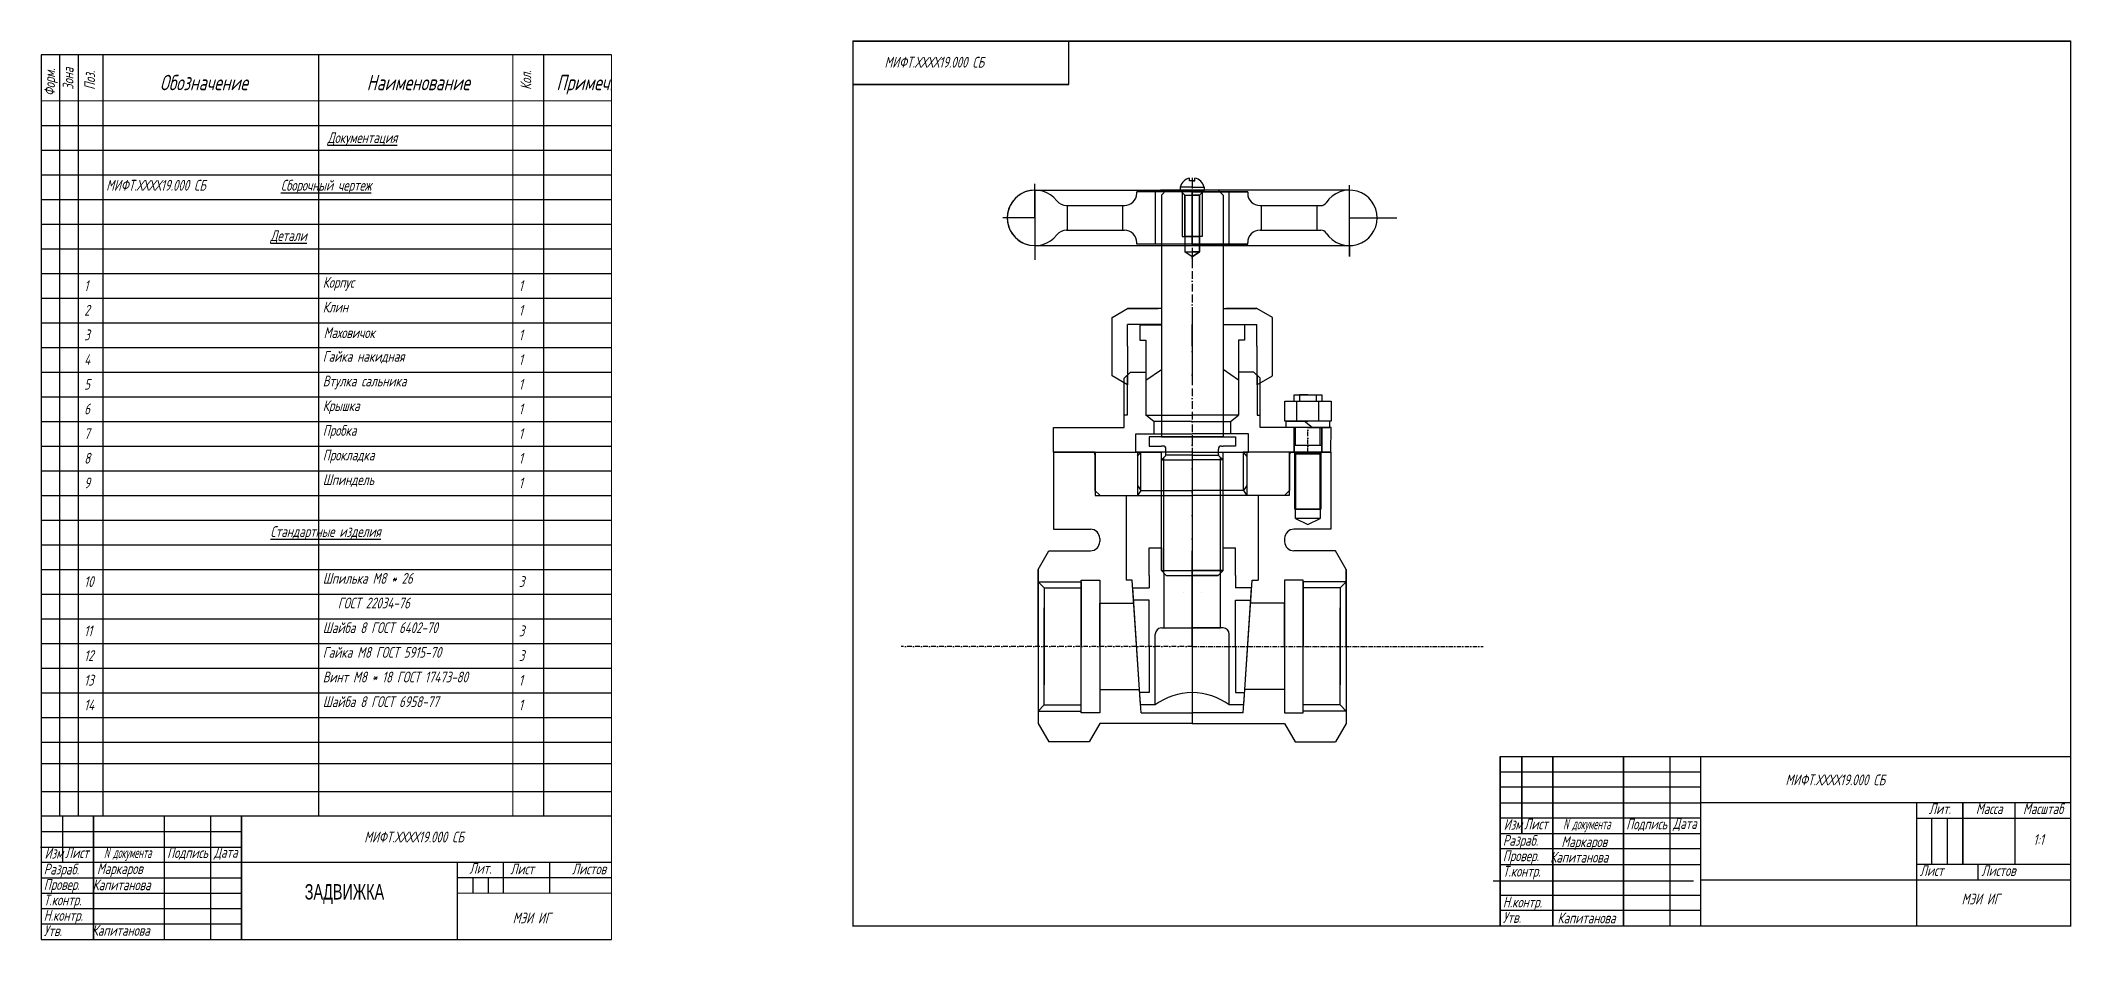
# Model space of a CAD drawing. Extents: x -1235 to 1580, y 0 to 1689.
# Drawn here: x 291 to 949, y 1397 to 1689 of the extents above; entities that cross this region are included whole.
import ezdxf
from ezdxf.enums import TextEntityAlignment as Align

# ---------------------------------------------------------------- set-up
doc = ezdxf.new("R2010")
doc.units = 0
doc.header["$LTSCALE"] = 0.5
doc.header["$MEASUREMENT"] = 0
doc.linetypes.add('481 Границы автономных областей', pattern=[15, 5, -2, 5, -1.5, 0, -1.5])
doc.linetypes.add('482 Границы районов', pattern=[5, 3, -1, 0, -1])
doc.layers.get('0').update_dxf_attribs({"linetype": 'CONTINUOUS'})
doc.layers.get('Defpoints').update_dxf_attribs({"linetype": 'CONTINUOUS'})
for name, color, linetype in [('1', 30, 'CONTINUOUS'), ('FORMAT', 7, 'CONTINUOUS'), ('Втулка сальниковая', 40, 'CONTINUOUS'), ('Гайка накидная', 109, 'CONTINUOUS'), ('Клин', 6, 'CONTINUOUS'), ('Корпус', 7, 'CONTINUOUS'), ('Крышка', 20, 'CONTINUOUS'), ('Маховичок', 140, 'CONTINUOUS'), ('Пробка', 2, 'CONTINUOUS'), ('Шпиндель', 8, 'CONTINUOUS')]:
    doc.layers.add(name, color=color, linetype=linetype)
doc.styles.add('simplex', font='simplex.shx', dxfattribs={"width": 0.7, "oblique": 15})
doc.styles.get("Standard").update_dxf_attribs({"font": 'txt', "width": 0.7, "height": 5})

msp = doc.modelspace()

# ---------------------------------------------------------------- texts
at = {"layer": '1', "ltscale": 10, "char_height": 3.5, "attachment_point": 1, "style": 'simplex'}
for s, width, heights, insert in [('{\\C0;Маркаров}', 29.0451, [7.91], (784.04, 1430.95)), ('{\\C0;1:1}', 29.7952, [11.04], (937.14, 1431.65)), ('{\\C0;Маркаров}', 29.0451, [7.91], (309, 1422.21)), ('{\\C0;МЭИ ИГ}', 76.4213, [17.17], (913.87, 1412.36)), ('{\\C0;МЭИ ИГ}', 76.4213, [17.17], (443.85, 1406.22))]:
    msp.add_mtext_dynamic_manual_height_columns(s, width=width, gutter_width=17.5, heights=heights, dxfattribs=dict(at, insert=insert))
at = {"layer": '1', "ltscale": 10, "insert": (376.39, 1415.44), "char_height": 5, "attachment_point": 1}
msp.add_mtext_dynamic_manual_height_columns('{\\C0;ЗАДВИЖКА}', width=70, gutter_width=17.5, heights=[8.87], dxfattribs=at)
at = {"layer": 'Defpoints', "ltscale": 10, "char_height": 3.5, "attachment_point": 1, "style": 'simplex'}
for s, width, insert in [('\\PМИФТ.ХХХХ19.000 СБ', 92.5, (564.47, 1689.62)), ('{\\LДокументация\\P}\\P                ', 63, (383.79, 1659.32)), ('МИФТ.ХХХХ19.000 СБ               {\\LСборочный чертеж  }            ', 170.1932, (311.98, 1643.87)), ('\\pxsm1.5;                                 {\\LДетали}', 165, (311.65, 1627.55)), (' 1', 8, (303.22, 1611.33)), ('\\pxsm1.5,ql; Корпус', 63, (380.62, 1612.36)), (' 1', 8, (444.22, 1611.33)), (' 2', 8, (303.22, 1603.33)), ('\\pxsm1.5,ql; Клин', 63, (380.62, 1604.36)), (' 1', 8, (444.22, 1603.33)), (' 3', 8, (303.22, 1595.33)), ('\\pxsm1.5,ql;Маховичок', 63, (382.53, 1596.04)), (' 1', 8, (444.22, 1595.33)), ('\\pxsm1.5,ql; Гайка накидная \\P ', 63, (380.62, 1588.36)), (' 4', 8, (303.22, 1587.33)), (' 1', 8, (444.22, 1587.33)), (' 5', 8, (303.22, 1579.33)), ('\\pxsm1.5,ql; Втулка сальника ', 63, (380.62, 1580.36)), (' 1', 8, (444.22, 1579.33)), (' 6', 8, (303.22, 1571.33)), ('\\pxsm1.5,ql; Крышка', 63, (380.62, 1572.36)), (' 1', 8, (444.22, 1571.33)), (' 7', 8, (303.22, 1563.33)), ('\\pxsm1.5,ql; Пробка ', 63, (380.62, 1564.36)), (' 1', 8, (444.22, 1563.33)), (' 8', 8, (303.22, 1555.33)), ('\\pxsm1.5,ql; Прокладка', 63, (380.62, 1556.36)), (' 1', 8, (444.22, 1555.33)), ('\\pxsm1.5,ql; Шпиндель ', 63, (380.62, 1548.36)), (' 9', 8, (303.22, 1547.33)), (' 1', 8, (444.22, 1547.33)), ('\\pxsm1.5;                                 {\\LСтандартные изделия}', 165, (311.65, 1531.55)), (' 10', 8, (303.22, 1515.33)), ('\\pxsm1.5,ql; Шпилька М8 * 26 ', 63, (380.62, 1516.36)), (' 3', 8, (444.22, 1515.33)), ('\\pxsm1.5,ql;    ГОСТ 22034-76', 63, (380.62, 1508.36)), (' 11', 8, (303.22, 1499.33)), ('\\pxsm1.5,ql; Шайба 8 ГОСТ 6402-70 ', 63, (380.62, 1500.36)), (' 3', 8, (444.22, 1499.33)), (' 12', 8, (303.22, 1491.33)), ('\\pxsm1.5,ql; Гайка М8 ГОСТ 5915-70 ', 63, (380.62, 1492.36)), (' 3', 8, (444.22, 1491.33)), (' 13', 8, (303.22, 1483.33)), ('\\pxsm1.5,ql; Винт М8 * 18 ГОСТ 17473-80 ', 63, (380.62, 1484.36)), (' 1', 8, (444.22, 1483.33)), ('\\pxsm1.5,ql; Шайба 8 ГОСТ 6958-77 ', 63, (380.62, 1476.36)), (' 14', 8, (303.22, 1475.33)), (' 1', 8, (444.22, 1475.33)), ('\\PМИФТ.ХХХХ19.000 СБ', 92.5, (856.74, 1456.84)), ('\\PМИФТ.ХХХХ19.000 СБ', 92.5, (395.69, 1438.3))]:
    msp.add_mtext_dynamic_manual_height_columns(s, width=width, gutter_width=17.5, heights=[0], dxfattribs=dict(at, insert=insert))
at = {"layer": 'FORMAT', "style": 'simplex', "oblique": 15, "width": 0.7}
for s, p in [('Зона', (301.38, 1673.06)), ('Форм.', (295.38, 1671.06)), ('Поз.', (308.38, 1673.06)), ('Кол.', (449.88, 1673.06))]:
    msp.add_text(s, height=3.5, rotation=90, dxfattribs=at).set_placement(p)
for s, p in [('Обозначение', (357.91, 1672.93)), ('Наименование', (429.91, 1672.93)), ('Примеч.', (476.25, 1672.93))]:
    msp.add_text(s, height=5, dxfattribs=at).set_placement(p, align=Align.RIGHT)
for s, p in [('Изм', (765.34, 1433.04)), ('Лист', (771.97, 1433.2)), ('Разраб.', (765.05, 1427.87)), ('Изм', (292.01, 1423.72)), ('Лист', (298.64, 1423.89)), ('Провер.', (765.05, 1422.87)), ('Капитанова', (780.43, 1422.43)), ('Разраб.', (291.72, 1418.56)), ('Провер.', (291.72, 1413.56)), ('Капитанова', (307.58, 1413.46)), ('Лист', (443.07, 1418.63)), ('Листов', (463.07, 1418.63)), ('Т.контр.', (765.05, 1417.87)), ('Лист', (900.31, 1418.08)), ('Листов', (920.31, 1418.08)), ('Т.контр.', (291.72, 1408.56)), ('Н.контр.', (765.05, 1407.87)), ('Н.контр.', (291.72, 1403.56)), ('Утв.', (765.05, 1402.87)), ('Капитанова', (782.79, 1402.71)), ('Утв.', (291.72, 1398.56)), ('Капитанова', (307.31, 1398.67))]:
    msp.add_text(s, height=3.5, dxfattribs=at).set_placement(p)
at = {"layer": 'FORMAT', "style": 'simplex', "oblique": 15}
for s, width, p in [('N документа', 0.5, (792.27, 1433.2)), ('Подпись', 0.7, (811.71, 1433.2)), ('Дата', 0.7, (824.1, 1433.35)), ('Лит.', 0.7, (906.83, 1438.15)), ('Масса', 0.7, (922.83, 1438.15)), ('Масштаб', 0.7, (940.33, 1438.15)), ('N документа', 0.5, (318.93, 1423.89)), ('Подпись', 0.7, (338.38, 1423.89)), ('Дата', 0.7, (350.77, 1424.03)), ('Лит.', 0.7, (433.39, 1418.83))]:
    msp.add_text(s, height=3.5, dxfattribs=dict(at, width=width)).set_placement(p, align=Align.CENTER)

# ---------------------------------------------------------------- linework, layer by layer
at = {"lineweight": -3}
for p, q in [((694.32, 1565.64), (694.32, 1572.14)), ((694.32, 1572.14), (698.27, 1572.14)), ((697.32, 1572.14), (697.32, 1574.14)), ((697.32, 1574.14), (706.32, 1574.14)), ((698.27, 1565.64), (698.27, 1572.14)), ((698.27, 1572.14), (705.37, 1572.14)), ((701.82, 1574.14), (699.12, 1574.14)), ((699.12, 1574.14), (699.12, 1572.14)), ((701.82, 1574.14), (704.52, 1574.14)), ((701.82, 1572.14), (709.32, 1572.14)), ((704.52, 1574.14), (704.52, 1572.14)), ((705.37, 1565.64), (705.37, 1572.14)), ((706.32, 1574.14), (706.32, 1572.14)), ((709.32, 1572.14), (709.32, 1565.64)), ((701.82, 1565.64), (694.32, 1565.64)), ((708.92, 1565.64), (694.72, 1565.64)), ((694.72, 1565.64), (694.72, 1565.52)), ((694.72, 1565.64), (701.82, 1565.64)), ((694.72, 1563.52), (694.72, 1565.52)), ((708.92, 1563.52), (694.72, 1563.52)), ((697.32, 1563.52), (697.31, 1555.52)), ((697.32, 1563.52), (697.31, 1559.52)), ((697.78, 1557.82), (697.78, 1563.52)), ((703.24, 1563.52), (700.62, 1565.64)), ((708.92, 1565.64), (701.82, 1565.64)), ((701.82, 1563.52), (708.92, 1563.52)), ((703.32, 1563.52), (703.32, 1563.52)), ((703.32, 1563.52), (703.32, 1563.52)), ((703.32, 1563.52), (703.32, 1563.52)), ((703.32, 1563.52), (703.32, 1563.52)), ((703.32, 1563.52), (703.32, 1563.52)), ((703.32, 1563.52), (703.32, 1563.52)), ((703.32, 1563.52), (703.32, 1563.52)), ((703.32, 1563.52), (703.32, 1563.52)), ((703.32, 1563.52), (703.32, 1563.52)), ((703.32, 1563.52), (703.32, 1563.52)), ((703.32, 1563.52), (703.32, 1563.52)), ((703.32, 1563.52), (703.32, 1563.52)), ((703.32, 1563.52), (703.32, 1563.52)), ((703.32, 1563.52), (703.32, 1563.52)), ((703.32, 1563.52), (703.32, 1563.52)), ((703.32, 1563.52), (703.32, 1563.52)), ((703.32, 1563.52), (703.32, 1563.52)), ((703.32, 1563.52), (703.32, 1563.52)), ((703.32, 1563.52), (703.32, 1563.52)), ((703.32, 1563.52), (703.32, 1563.52)), ((703.32, 1563.52), (703.32, 1563.52)), ((703.32, 1563.52), (703.32, 1563.52)), ((703.32, 1563.52), (703.32, 1563.52)), ((703.32, 1563.52), (703.32, 1563.52)), ((703.32, 1563.52), (703.32, 1563.52)), ((703.32, 1563.52), (703.32, 1563.52)), ((709.32, 1565.64), (705.37, 1565.64)), ((705.78, 1557.82), (705.78, 1563.52)), ((706.32, 1563.52), (706.32, 1555.54)), ((708.92, 1563.52), (708.92, 1565.64)), ((697.31, 1559.52), (697.31, 1559.52)), ((697.31, 1559.52), (697.31, 1559.52)), ((697.31, 1559.52), (697.31, 1557.82)), ((697.31, 1557.82), (706.31, 1557.82)), ((697.31, 1555.54), (697.78, 1555.04)), ((697.33, 1555.52), (706.28, 1555.54)), ((697.53, 1537.04), (697.54, 1555.29)), ((697.78, 1555.04), (705.78, 1555.04)), ((697.78, 1534.04), (697.78, 1555.04)), ((705.78, 1555.04), (706.25, 1555.52)), ((705.78, 1555.04), (705.78, 1534.04)), ((706.01, 1555.28), (706.03, 1537.04)), ((706.03, 1537.04), (697.53, 1537.04)), ((705.78, 1534.04), (697.78, 1534.04)), ((705.78, 1534.04), (697.78, 1534.04)), ((697.78, 1534.04), (701.78, 1532.04)), ((701.78, 1532.04), (705.78, 1534.04))]:
    msp.add_line(p, q, dxfattribs=at)
at = {"layer": 'Defpoints', "ltscale": 10}
for p, q in [((290.91, 1684.52), (475.91, 1684.52)), ((290.91, 1397.52), (475.91, 1397.52))]:
    msp.add_line(p, q, dxfattribs=at)
at = {"layer": 'FORMAT', "color": 7}
for p, q in [((949.24, 1688.84), (554.24, 1688.84)), ((554.24, 1688.84), (949.24, 1688.84)), ((624.24, 1674.84), (624.24, 1688.84)), ((949.24, 1688.84), (949.24, 1401.84)), ((554.24, 1674.84), (624.24, 1674.84)), ((949.24, 1401.84), (554.24, 1401.84))]:
    msp.add_line(p, q, dxfattribs=at)
at = {"layer": 'FORMAT'}
for p, q in [((290.91, 1661.52), (475.91, 1661.52)), ((290.91, 1653.52), (475.91, 1653.52)), ((290.91, 1645.52), (475.91, 1645.52)), ((290.91, 1637.52), (475.91, 1637.52)), ((290.91, 1629.52), (475.91, 1629.52)), ((290.91, 1621.52), (475.91, 1621.52)), ((290.91, 1613.52), (475.91, 1613.52)), ((290.91, 1605.52), (475.91, 1605.52)), ((290.91, 1597.52), (475.91, 1597.52)), ((290.91, 1589.52), (475.91, 1589.52)), ((290.91, 1581.52), (475.91, 1581.52)), ((290.91, 1573.52), (475.91, 1573.52)), ((290.91, 1565.52), (475.91, 1565.52)), ((290.91, 1557.52), (475.91, 1557.52)), ((290.91, 1549.52), (475.91, 1549.52)), ((290.91, 1541.52), (475.91, 1541.52)), ((290.91, 1533.52), (475.91, 1533.52)), ((290.91, 1525.52), (475.91, 1525.52)), ((290.91, 1517.52), (475.91, 1517.52)), ((290.91, 1509.52), (475.91, 1509.52)), ((290.91, 1501.52), (475.91, 1501.52)), ((290.91, 1493.52), (475.91, 1493.52)), ((290.91, 1485.52), (475.91, 1485.52)), ((290.91, 1477.52), (475.91, 1477.52)), ((290.91, 1469.52), (475.91, 1469.52)), ((290.91, 1461.52), (475.91, 1461.52)), ((764.24, 1456.84), (949.24, 1456.84)), ((764.24, 1401.84), (764.24, 1456.84)), ((771.24, 1431.84), (771.24, 1456.84)), ((781.24, 1456.84), (781.24, 1401.84)), ((804.24, 1401.84), (804.24, 1456.84)), ((819.24, 1456.84), (819.24, 1401.84)), ((829.24, 1401.84), (829.24, 1456.84)), ((290.91, 1454.52), (475.91, 1454.52)), ((764.24, 1451.84), (829.24, 1451.84)), ((290.91, 1445.52), (475.91, 1445.52)), ((829.24, 1446.84), (764.24, 1446.84)), ((290.91, 1437.52), (290.91, 1397.52)), ((764.24, 1441.84), (829.24, 1441.84)), ((829.24, 1436.84), (764.24, 1436.84)), ((949.24, 1441.84), (829.24, 1441.84)), ((899.24, 1441.84), (899.24, 1401.84)), ((899.24, 1436.84), (949.24, 1436.84)), ((904.24, 1421.84), (904.24, 1436.84)), ((909.24, 1436.84), (909.24, 1421.84)), ((914.24, 1441.84), (914.24, 1421.84)), ((931.24, 1421.84), (931.24, 1441.84)), ((290.91, 1432.52), (356.02, 1432.52)), ((764.24, 1431.84), (829.24, 1431.84)), ((829.24, 1426.84), (764.24, 1426.84)), ((290.91, 1417.52), (356.02, 1417.52)), ((430.91, 1417.52), (430.91, 1412.52)), ((435.91, 1417.52), (435.91, 1412.52)), ((826.88, 1416.39), (761.88, 1416.39)), ((764.24, 1421.84), (829.24, 1421.84)), ((829.24, 1416.84), (949.24, 1416.84)), ((949.24, 1421.84), (899.24, 1421.84)), ((919.24, 1416.84), (919.24, 1421.84)), ((290.91, 1412.52), (356.02, 1412.52)), ((764.24, 1411.84), (829.24, 1411.84)), ((290.91, 1407.52), (355.85, 1407.52)), ((829.24, 1406.84), (764.24, 1406.84)), ((290.91, 1402.52), (355.85, 1402.52))]:
    msp.add_line(p, q, dxfattribs=at)
at = {"layer": 'FORMAT', "linetype": 'Continuous'}
msp.add_line((385.91, 1533.52), (439.91, 1533.52), dxfattribs=at)
at = {"layer": 'FORMAT', "linetype": 'Continuous', "const_width": 0.4}
msp.add_lwpolyline([(554.24, 1401.84), (949.24, 1401.84), (949.24, 1688.84), (554.24, 1688.84)], close=True, dxfattribs=at)
at = {"layer": 'FORMAT'}
for points, const_width in [([(624.24, 1674.84), (624.24, 1688.84)], 0.4), ([(290.91, 1684.52), (290.91, 1437.52)], 0.4), ([(296.91, 1684.52), (296.91, 1437.52)], 0.4), ([(302.91, 1684.52), (302.91, 1437.52)], 0.4), ([(310.91, 1684.52), (310.91, 1437.52)], 0.4), ([(380.91, 1684.52), (380.91, 1437.52)], 0.4), ([(443.91, 1684.52), (443.91, 1437.52)], 0.4), ([(453.91, 1684.52), (453.91, 1437.52)], 0.4), ([(475.91, 1684.52), (475.91, 1397.39)], 0.4), ([(554.24, 1674.84), (624.24, 1674.84)], 0.4), ([(475.91, 1669.52), (290.91, 1669.52)], 0.4), ([(764.24, 1456.84), (949.24, 1456.84)], 0.4), ([(764.24, 1401.84), (764.24, 1456.84)], 0.4), ([(771.24, 1431.84), (771.24, 1456.84)], 0.4), ([(781.24, 1456.84), (781.24, 1401.84)], 0.4), ([(804.24, 1401.84), (804.24, 1456.84)], 0.4), ([(819.24, 1456.84), (819.24, 1401.84)], 0.4), ([(829.24, 1401.84), (829.24, 1456.84)], 0.4), ([(475.91, 1437.52), (290.91, 1437.52), (290.91, 1397.52)], 0.4), ([(297.91, 1437.52), (297.91, 1422.52)], 0.4), ([(307.91, 1437.52), (307.91, 1397.52)], 0.4), ([(330.91, 1437.52), (330.91, 1397.52)], 0.4), ([(345.91, 1437.52), (345.91, 1397.52)], 0.4), ([(355.91, 1437.52), (355.91, 1397.52)], 0.4), ([(829.24, 1436.84), (764.24, 1436.84)], 0.4), ([(949.24, 1441.84), (829.24, 1441.84)], 0.4), ([(899.24, 1441.84), (899.24, 1401.84)], 0.4), ([(899.24, 1436.84), (949.24, 1436.84)], 0.4), ([(914.24, 1441.84), (914.24, 1421.84)], 0.4), ([(931.24, 1421.84), (931.24, 1441.84)], 0.4), ([(764.24, 1431.84), (829.24, 1431.84)], 0.4), ([(355.91, 1427.39), (290.91, 1427.39)], 0.4), ([(475.91, 1422.52), (290.91, 1422.52)], 0.4), ([(425.9, 1422.52), (425.9, 1397.52)], 0.4), ([(475.91, 1417.52), (425.9, 1417.52)], 0.4), ([(440.81, 1422.52), (440.81, 1412.52)], 0.4), ([(455.81, 1422.4), (455.81, 1412.52)], 0.4), ([(829.24, 1416.84), (949.24, 1416.84)], 0.4), ([(949.24, 1421.84), (899.24, 1421.84)], 0.4), ([(919.24, 1416.84), (919.24, 1421.84)], 0.4), ([(475.91, 1412.52), (425.9, 1412.52)], 0.4), ([(579.24, 1401.84), (949.24, 1401.84)], 0.5), ([(949.24, 1401.84), (764.24, 1401.84)], 0.5)]:
    msp.add_lwpolyline(points, dxfattribs=dict(at, const_width=const_width))
for points in [[(297.81, 1437.52), (297.81, 1422.52)], [(307.91, 1397.52), (307.91, 1437.52)], [(330.91, 1397.52), (330.91, 1437.52)], [(345.91, 1397.52), (345.91, 1437.52)], [(355.91, 1397.52), (355.91, 1437.52)], [(290.71, 1427.39), (355.85, 1427.39)]]:
    msp.add_lwpolyline(points, dxfattribs=at)
at = {"layer": 'Втулка сальниковая'}
for p, q in [((647.28, 1596.85), (647.28, 1591.85)), ((681.28, 1596.85), (681.28, 1591.85)), ((647.28, 1591.85), (649.28, 1591.85)), ((649.28, 1591.85), (649.28, 1578.85)), ((681.28, 1591.85), (679.28, 1591.85)), ((679.28, 1591.85), (679.28, 1578.85))]:
    msp.add_line(p, q, dxfattribs=at)
at = {"layer": 'Втулка сальниковая', "lineweight": -3}
for p, q in [((647.28, 1596.85), (654.28, 1596.85)), ((654.28, 1596.85), (654.28, 1582.35)), ((674.28, 1596.93), (674.28, 1582.35)), ((681.28, 1596.85), (674.28, 1596.85)), ((649.28, 1578.86), (654.28, 1582.35)), ((649.28, 1581.54), (649.28, 1578.86)), ((679.28, 1578.85), (674.28, 1582.35))]:
    msp.add_line(p, q, dxfattribs=at)
at = {"layer": 'Гайка накидная', "lineweight": -3}
for p, q in [((638.28, 1599.23), (643.28, 1602.12)), ((643.28, 1602.43), (643.28, 1602.43)), ((643.28, 1602.43), (643.28, 1602.43)), ((643.28, 1602.12), (653.28, 1602.12)), ((654.28, 1602.12), (643.45, 1602.12)), ((654.28, 1602.12), (654.28, 1596.93)), ((664.28, 1602.27), (664.28, 1577.58)), ((664.28, 1602.27), (664.28, 1577.58)), ((664.28, 1602.27), (664.28, 1577.58)), ((664.28, 1602.27), (664.28, 1577.58)), ((674.28, 1602.12), (685.1, 1602.12)), ((674.28, 1602.12), (674.28, 1596.93)), ((685.28, 1602.12), (675.28, 1602.12)), ((685.28, 1602.43), (685.28, 1602.43)), ((685.28, 1602.43), (685.28, 1602.43)), ((690.28, 1599.23), (685.28, 1602.12)), ((638.28, 1580.31), (638.28, 1599.23)), ((654.28, 1596.93), (643.28, 1596.93)), ((643.28, 1589.93), (643.28, 1596.93)), ((654.28, 1596.93), (653.28, 1596.93)), ((664.28, 1589.93), (664.28, 1596.93)), ((664.28, 1589.93), (664.28, 1596.93)), ((664.28, 1589.93), (664.28, 1596.93)), ((664.28, 1589.93), (664.28, 1596.93)), ((674.28, 1596.93), (685.28, 1596.93)), ((674.28, 1596.93), (675.28, 1596.93)), ((685.28, 1589.93), (685.28, 1596.93)), ((690.28, 1580.31), (690.28, 1599.23)), ((643.28, 1589.93), (643.28, 1577.43)), ((685.28, 1589.93), (685.28, 1577.43)), ((643.28, 1577.43), (638.28, 1580.31)), ((685.28, 1577.43), (690.28, 1580.31))]:
    msp.add_line(p, q, dxfattribs=at)
at = {"layer": 'Клин', "lineweight": -3}
for p, q in [((650.28, 1515.54), (650.28, 1524.54)), ((650.28, 1524.54), (654.28, 1524.54)), ((654.28, 1524.54), (654.28, 1524.54)), ((654.28, 1524.54), (654.28, 1517.14)), ((664.28, 1524.54), (664.28, 1524.54)), ((664.28, 1524.54), (664.28, 1522.54)), ((664.28, 1524.54), (664.28, 1524.54)), ((664.28, 1524.54), (664.28, 1522.54)), ((674.28, 1524.54), (674.28, 1524.54)), ((674.28, 1517.14), (674.28, 1524.54)), ((674.28, 1524.54), (678.28, 1524.54)), ((678.28, 1515.54), (678.28, 1524.54)), ((650.28, 1515.54), (650.28, 1511.54)), ((654.28, 1517.14), (674.28, 1517.14)), ((654.28, 1517.14), (655.88, 1515.54)), ((654.28, 1517.14), (674.28, 1517.14)), ((655.08, 1516.34), (655.08, 1498.54)), ((655.88, 1515.54), (672.68, 1515.54)), ((672.68, 1515.54), (674.28, 1517.14)), ((673.48, 1498.54), (673.48, 1516.34)), ((678.28, 1515.54), (678.28, 1511.54)), ((647.21, 1478.54), (644.84, 1514.04)), ((645.01, 1511.54), (650.28, 1511.54)), ((647.54, 1473.54), (645.01, 1511.54)), ((683.54, 1511.54), (678.28, 1511.54)), ((681.34, 1478.54), (683.71, 1514.04)), ((650.28, 1507.54), (645.28, 1507.54)), ((647.21, 1478.54), (645.34, 1506.54)), ((647.21, 1478.54), (645.34, 1506.54)), ((650.28, 1492.54), (650.28, 1507.54)), ((678.28, 1492.54), (678.28, 1507.54)), ((678.28, 1507.54), (683.28, 1507.54)), ((652.28, 1473.54), (652.28, 1496.54)), ((654.28, 1498.54), (664.28, 1498.54)), ((655.08, 1498.54), (673.48, 1498.54)), ((674.28, 1498.54), (664.28, 1498.54)), ((676.28, 1473.54), (676.28, 1496.54)), ((650.28, 1492.54), (650.28, 1477.54)), ((678.28, 1492.54), (678.28, 1477.54)), ((650.28, 1477.54), (647.28, 1477.54)), ((678.28, 1477.54), (681.28, 1477.54)), ((652.28, 1473.54), (647.54, 1473.54)), ((652.28, 1473.54), (652.28, 1473.54)), ((676.28, 1473.54), (676.28, 1473.54)), ((681.01, 1473.54), (676.28, 1473.54))]:
    msp.add_line(p, q, dxfattribs=at)
for centre, radius, start, end in [((654.28, 1496.54), 2, 90, 180), ((674.28, 1496.54), 2, 0, 90), ((664.28, 1457.54), 20, 90, 126.8699), ((664.28, 1457.54), 20, 53.1301, 90)]:
    msp.add_arc(centre, radius, start, end, dxfattribs=at)
at = {"layer": 'Корпус', "lineweight": -3}
for p, q in [((619.28, 1555.54), (619.28, 1530.54)), ((632.78, 1555.54), (619.28, 1555.54)), ((632.78, 1555.54), (632.78, 1541.54)), ((664.28, 1555.54), (664.28, 1492.54)), ((664.28, 1555.54), (664.28, 1539.54)), ((664.28, 1555.54), (664.28, 1492.54)), ((695.78, 1555.54), (695.78, 1541.54)), ((695.78, 1555.54), (709.28, 1555.54)), ((697.78, 1555.04), (697.28, 1555.54)), ((697.53, 1555.29), (697.53, 1537.04)), ((705.78, 1555.04), (697.78, 1555.04)), ((697.78, 1555.04), (697.78, 1537.04)), ((697.78, 1555.04), (697.78, 1555.04)), ((697.78, 1555.04), (697.78, 1555.04)), ((697.78, 1555.04), (697.78, 1555.04)), ((697.78, 1555.04), (697.78, 1555.04)), ((697.78, 1555.04), (697.78, 1555.04)), ((697.78, 1555.04), (697.78, 1555.04)), ((697.78, 1555.04), (697.78, 1555.04)), ((701.78, 1555.04), (705.78, 1555.04)), ((705.78, 1555.04), (706.28, 1555.54)), ((705.78, 1537.04), (705.78, 1555.04)), ((705.78, 1555.04), (705.78, 1555.04)), ((705.78, 1555.04), (705.78, 1555.04)), ((705.78, 1555.04), (705.78, 1555.04)), ((705.78, 1555.04), (705.78, 1555.04)), ((705.78, 1555.04), (705.78, 1555.04)), ((705.78, 1555.04), (705.78, 1555.04)), ((705.78, 1555.04), (705.78, 1555.04)), ((705.78, 1555.04), (705.78, 1555.04)), ((705.78, 1555.04), (705.78, 1555.04)), ((705.78, 1555.04), (705.78, 1555.04)), ((705.78, 1555.04), (705.78, 1555.04)), ((705.78, 1555.04), (705.78, 1555.04)), ((705.78, 1555.04), (705.78, 1555.04)), ((705.78, 1555.04), (705.78, 1555.04)), ((705.78, 1555.04), (705.78, 1555.04)), ((706.03, 1555.29), (706.03, 1537.04)), ((709.28, 1555.54), (709.28, 1530.54)), ((632.78, 1541.54), (642.84, 1541.54)), ((642.84, 1541.54), (642.84, 1514.04)), ((642.84, 1541.54), (664.28, 1541.54)), ((685.71, 1541.54), (664.28, 1541.54)), ((695.78, 1541.54), (685.71, 1541.54)), ((685.71, 1541.54), (685.71, 1514.04)), ((697.53, 1537.04), (706.03, 1537.04)), ((697.78, 1537.04), (705.78, 1537.04)), ((697.78, 1534.04), (697.78, 1537.04)), ((705.78, 1537.04), (705.78, 1534.04)), ((619.28, 1530.54), (631.28, 1530.54)), ((709.28, 1530.54), (697.28, 1530.54)), ((705.78, 1534.04), (697.78, 1534.04)), ((705.78, 1534.04), (697.78, 1534.04)), ((705.78, 1534.04), (697.78, 1534.04)), ((697.78, 1534.04), (701.78, 1532.04)), ((701.78, 1532.04), (705.78, 1534.04)), ((614.28, 1517.54), (617.74, 1523.54)), ((617.74, 1523.54), (631.28, 1523.54)), ((634.28, 1527.54), (634.28, 1526.54)), ((664.28, 1492.54), (664.28, 1523.54)), ((664.28, 1492.54), (664.28, 1523.54)), ((664.28, 1492.54), (664.28, 1523.54)), ((664.28, 1492.54), (664.28, 1523.54)), ((664.28, 1492.54), (664.28, 1523.54)), ((664.28, 1492.54), (664.28, 1523.54)), ((694.28, 1527.54), (694.28, 1526.54)), ((710.81, 1523.54), (697.28, 1523.54)), ((714.28, 1517.54), (710.81, 1523.54)), ((614.28, 1492.54), (614.28, 1517.54)), ((614.28, 1517.54), (614.28, 1517.54)), ((614.28, 1517.54), (614.28, 1467.54)), ((664.28, 1492.54), (664.28, 1517.54)), ((664.28, 1492.54), (664.28, 1517.54)), ((714.28, 1492.54), (714.28, 1517.54)), ((714.28, 1517.54), (714.28, 1517.54)), ((714.28, 1517.54), (714.28, 1467.54)), ((614.28, 1492.54), (614.28, 1513.54)), ((614.28, 1492.54), (614.28, 1513.54)), ((614.28, 1513.54), (616.28, 1513.54)), ((614.28, 1513.54), (616.28, 1511.54)), ((614.28, 1513.54), (628.28, 1513.54)), ((616.28, 1511.54), (628.28, 1511.54)), ((616.28, 1511.54), (616.28, 1492.54)), ((628.28, 1492.54), (628.28, 1514.04)), ((628.28, 1514.04), (634.28, 1514.04)), ((628.28, 1513.54), (628.28, 1492.54)), ((634.28, 1514.04), (634.28, 1492.54)), ((644.84, 1514.04), (642.84, 1514.04)), ((681.01, 1473.54), (683.54, 1511.54)), ((683.71, 1514.04), (685.71, 1514.04)), ((700.28, 1514.04), (694.28, 1514.04)), ((694.28, 1514.04), (694.28, 1492.54)), ((700.28, 1492.54), (700.28, 1514.04)), ((714.28, 1513.54), (700.28, 1513.54)), ((700.28, 1513.54), (700.28, 1492.54)), ((712.28, 1511.54), (700.28, 1511.54)), ((714.28, 1513.54), (712.28, 1513.54)), ((714.28, 1513.54), (712.28, 1511.54)), ((712.28, 1511.54), (712.28, 1492.54)), ((714.28, 1492.54), (714.28, 1513.54)), ((714.28, 1492.54), (714.28, 1513.54)), ((616.28, 1492.54), (616.28, 1505.05)), ((634.28, 1492.54), (634.28, 1506.54)), ((634.28, 1492.54), (634.28, 1506.54)), ((634.28, 1506.54), (645.34, 1506.54)), ((681.34, 1478.54), (683.21, 1506.54)), ((681.34, 1478.54), (683.21, 1506.54)), ((694.28, 1506.54), (683.21, 1506.54)), ((694.28, 1492.54), (694.28, 1506.54)), ((694.28, 1492.54), (694.28, 1506.54)), ((712.28, 1492.54), (712.28, 1505.05)), ((614.28, 1493.54), (614.28, 1495.54)), ((714.28, 1493.54), (714.28, 1495.54)), ((614.28, 1492.54), (614.28, 1471.54)), ((614.28, 1492.54), (614.28, 1471.54)), ((614.28, 1491.54), (614.28, 1489.54)), ((616.28, 1473.54), (616.28, 1492.54)), ((616.28, 1492.54), (616.28, 1480.03)), ((628.28, 1471.54), (628.28, 1492.54)), ((634.28, 1492.54), (634.28, 1471.04)), ((634.28, 1492.54), (634.28, 1478.54)), ((634.28, 1492.54), (634.28, 1478.54)), ((664.28, 1492.54), (664.28, 1467.54)), ((664.28, 1492.54), (664.28, 1467.54)), ((694.28, 1492.54), (694.28, 1471.04)), ((694.28, 1492.54), (694.28, 1478.54)), ((694.28, 1492.54), (694.28, 1478.54)), ((700.28, 1471.54), (700.28, 1492.54)), ((712.28, 1473.54), (712.28, 1492.54)), ((712.28, 1492.54), (712.28, 1480.03)), ((714.28, 1492.54), (714.28, 1471.54)), ((714.28, 1492.54), (714.28, 1471.54)), ((714.28, 1491.54), (714.28, 1489.54)), ((634.28, 1478.54), (634.28, 1478.54)), ((634.28, 1478.54), (647.21, 1478.54)), ((647.71, 1471.04), (647.21, 1478.54)), ((680.84, 1471.04), (681.34, 1478.54)), ((694.28, 1478.54), (681.34, 1478.54)), ((694.28, 1478.54), (694.28, 1478.54)), ((614.28, 1471.54), (616.28, 1473.54)), ((614.28, 1471.54), (616.28, 1471.54)), ((614.28, 1471.54), (628.28, 1471.54)), ((616.28, 1473.54), (628.28, 1473.54)), ((628.28, 1471.04), (628.28, 1471.54)), ((634.28, 1471.04), (628.28, 1471.04)), ((647.71, 1471.04), (664.28, 1471.04)), ((680.84, 1471.04), (664.28, 1471.04)), ((694.28, 1471.04), (700.28, 1471.04)), ((712.28, 1473.54), (700.28, 1473.54)), ((714.28, 1471.54), (700.28, 1471.54)), ((700.28, 1471.04), (700.28, 1471.54)), ((714.28, 1471.54), (712.28, 1473.54)), ((714.28, 1471.54), (712.28, 1471.54)), ((614.28, 1467.54), (617.74, 1461.54)), ((634.28, 1467.54), (630.81, 1461.54)), ((664.28, 1467.54), (634.28, 1467.54)), ((664.28, 1467.54), (694.28, 1467.54)), ((694.28, 1467.54), (697.74, 1461.54)), ((714.28, 1467.54), (710.81, 1461.54)), ((630.81, 1461.54), (617.74, 1461.54)), ((697.74, 1461.54), (710.81, 1461.54))]:
    msp.add_line(p, q, dxfattribs=at)
at = {"layer": 'Корпус', "linetype": '482 Границы районов', "lineweight": -3}
for q in [(569.88, 1492.54), (758.67, 1492.54)]:
    msp.add_line((664.28, 1492.54), q, dxfattribs=at)
at = {"layer": 'Корпус', "lineweight": -3}
for centre, start, end in [((631.28, 1527.54), 0, 90), ((697.28, 1527.54), 90, 180), ((631.28, 1526.54), 270, 0), ((697.28, 1526.54), 180, 270)]:
    msp.add_arc(centre, 3, start, end, dxfattribs=at)
at = {"layer": 'Крышка', "lineweight": -3}
for p, q in [((644.24, 1581.54), (649.28, 1581.54)), ((649.28, 1581.54), (649.28, 1567.54)), ((679.28, 1581.53), (679.28, 1567.53)), ((684.33, 1581.53), (679.28, 1581.53)), ((642.24, 1563.54), (642.24, 1579.54)), ((643.24, 1580.54), (643.24, 1567.54)), ((685.32, 1580.53), (685.32, 1567.53)), ((686.32, 1563.53), (686.32, 1579.53)), ((643.24, 1567.54), (642.24, 1567.54)), ((646.03, 1555.54), (646.03, 1561.54)), ((646.03, 1561.54), (664.28, 1561.54)), ((649.28, 1567.54), (664.28, 1567.54)), ((651.85, 1565.54), (649.28, 1567.54)), ((650.73, 1561.54), (664.28, 1561.54)), ((664.28, 1565.54), (651.85, 1565.54)), ((651.85, 1565.54), (651.85, 1561.54)), ((679.28, 1567.53), (664.28, 1567.54)), ((664.28, 1565.54), (676.71, 1565.53)), ((677.82, 1561.53), (664.28, 1561.54)), ((682.53, 1561.53), (664.28, 1561.54)), ((676.71, 1565.53), (679.28, 1567.53)), ((676.71, 1565.53), (676.71, 1561.53)), ((682.53, 1555.53), (682.53, 1561.53)), ((685.32, 1567.53), (686.32, 1567.53)), ((631.24, 1555.55), (631.24, 1555.55)), ((631.24, 1555.55), (631.94, 1555.55)), ((631.59, 1555.55), (646.28, 1555.54)), ((632.74, 1554.75), (632.74, 1543.15)), ((646.03, 1555.54), (646.03, 1556.04)), ((664.28, 1555.54), (646.03, 1555.54)), ((646.03, 1555.54), (646.53, 1555.54)), ((646.03, 1555.54), (647.63, 1555.54)), ((646.53, 1555.54), (646.52, 1541.54)), ((647.62, 1543.14), (647.63, 1555.54)), ((664.28, 1555.54), (682.53, 1555.53)), ((680.92, 1543.13), (680.93, 1555.53)), ((682.53, 1555.53), (680.93, 1555.53)), ((682.03, 1555.53), (682.02, 1541.53)), ((682.53, 1555.53), (682.03, 1555.53)), ((696.96, 1555.52), (682.28, 1555.53)), ((682.53, 1555.53), (682.53, 1556.03)), ((695.81, 1554.72), (695.81, 1543.12)), ((697.31, 1555.52), (696.61, 1555.52)), ((697.31, 1555.52), (697.31, 1555.52)), ((632.74, 1543.15), (634.34, 1541.55)), ((647.62, 1543.14), (646.52, 1541.54)), ((647.62, 1543.14), (664.27, 1543.14)), ((680.92, 1543.13), (664.27, 1543.14)), ((680.92, 1543.13), (682.02, 1541.53)), ((695.81, 1543.12), (694.2, 1541.53)), ((634.34, 1541.55), (643.84, 1541.54)), ((643.84, 1541.54), (664.27, 1541.54)), ((684.7, 1541.53), (664.27, 1541.54)), ((694.2, 1541.53), (684.7, 1541.53))]:
    msp.add_line(p, q, dxfattribs=at)
for points in [[(642.24, 1579.54), (644.24, 1581.54)], [(686.32, 1579.53), (684.33, 1581.53)], [(619.24, 1555.55), (619.24, 1563.55)], [(619.24, 1563.55), (631.24, 1563.55)], [(631.24, 1563.55), (642.24, 1563.54)], [(697.32, 1563.52), (686.32, 1563.53)], [(697.31, 1555.52), (697.32, 1563.52)], [(709.32, 1563.52), (697.32, 1563.52)], [(706.31, 1555.52), (706.32, 1563.52)], [(709.31, 1555.52), (709.32, 1563.52)], [(619.24, 1555.55), (631.24, 1555.55)], [(709.31, 1555.52), (697.31, 1555.52)]]:
    msp.add_lwpolyline(points, dxfattribs=at)
at = {"layer": 'Крышка', "linetype": '482 Границы районов', "lineweight": -3}
msp.add_lwpolyline([(701.81, 1555.52), (701.82, 1563.52)], dxfattribs=at)
at = {"layer": 'Крышка', "lineweight": -3}
for centre, start, end in [((631.94, 1554.75), 359.99003, 89.99003), ((696.61, 1554.72), 89.97009, 179.97009)]:
    msp.add_arc(centre, 0.8, start, end, dxfattribs=at)
at = {"layer": 'Маховичок'}
for p, q in [((613.28, 1631.54), (613.28, 1642.57)), ((613.28, 1640.54), (664.28, 1640.54)), ((613.28, 1640.54), (613.28, 1617.91)), ((669.38, 1640.54), (654.03, 1640.54)), ((715.28, 1640.54), (669.38, 1640.54)), ((715.28, 1619.06), (715.28, 1642.15)), ((715.28, 1622.54), (715.28, 1640.54)), ((613.28, 1631.54), (613.28, 1635.54)), ((613.28, 1635.54), (613.28, 1627.54)), ((623.52, 1635.54), (642.28, 1635.54)), ((623.78, 1627.54), (623.78, 1635.54)), ((641.78, 1627.54), (641.78, 1635.54)), ((682.28, 1640.04), (646.28, 1640.04)), ((646.28, 1639.54), (646.28, 1640.04)), ((664.28, 1640.04), (652.29, 1640.04)), ((652.29, 1640.04), (652.29, 1623.04)), ((664.28, 1640.04), (682.28, 1640.04)), ((676.26, 1640.04), (664.28, 1640.04)), ((664.28, 1640.04), (664.28, 1623.04)), ((676.26, 1640.04), (664.28, 1640.04)), ((664.28, 1623.04), (664.28, 1640.04)), ((676.26, 1623.04), (676.26, 1640.04)), ((682.28, 1640.04), (682.28, 1639.54)), ((686.28, 1635.54), (706.06, 1635.54)), ((686.78, 1627.54), (686.78, 1635.54)), ((704.78, 1627.54), (704.78, 1635.54)), ((715.28, 1622.54), (715.28, 1637.54)), ((613.28, 1631.54), (602.82, 1631.54)), ((623.52, 1627.54), (642.28, 1627.54)), ((686.28, 1627.54), (706.06, 1627.54)), ((715.28, 1631.54), (730.66, 1631.54)), ((613.28, 1622.54), (664.28, 1622.54)), ((646.28, 1623.04), (646.28, 1623.54)), ((682.28, 1623.04), (646.28, 1623.04)), ((664.28, 1623.04), (664.28, 1623.04)), ((664.28, 1623.04), (682.28, 1623.04)), ((664.28, 1622.54), (715.28, 1622.54)), ((682.28, 1623.04), (682.28, 1623.54)), ((715.28, 1622.54), (715.28, 1619.06))]:
    msp.add_line(p, q, dxfattribs=at)
for centre, radius, start, end in [((613.28, 1631.54), 9, 90, 270), ((613.28, 1631.54), 9, 37.97987, 322.02013), ((715.28, 1631.54), 9, 213.05573, 146.94427), ((623.52, 1639.54), 4, 217.97987, 270), ((642.28, 1639.54), 4, 270, 360), ((686.28, 1639.54), 4, 180, 270), ((706.06, 1637.54), 2, 270, 326.94427), ((623.52, 1623.54), 4, 90, 142.02013), ((642.28, 1623.54), 4, 0, 90), ((686.28, 1623.54), 4, 90, 180), ((706.06, 1625.54), 2, 33.05573, 90)]:
    msp.add_arc(centre, radius, start, end, dxfattribs=at)
at = {"layer": 'Пробка', "lineweight": -3}
for p, q in [((660.28, 1640.54), (661.08, 1639.74)), ((664.28, 1641.54), (660.4, 1641.54)), ((660.4, 1641.54), (660.4, 1640.54)), ((663.45, 1643.54), (663.45, 1644.45)), ((665.15, 1643.54), (663.45, 1643.54)), ((664.28, 1644.54), (664.28, 1641.04)), ((664.28, 1643.54), (665.15, 1643.54)), ((664.28, 1641.54), (668.15, 1641.54)), ((665.15, 1643.54), (665.15, 1644.44)), ((667.48, 1639.74), (668.28, 1640.54)), ((668.15, 1641.54), (668.15, 1640.54)), ((661.08, 1639.74), (661.88, 1638.94)), ((661.08, 1639.74), (661.08, 1625.54)), ((661.88, 1638.94), (666.68, 1638.94)), ((661.88, 1625.54), (661.88, 1638.94)), ((666.68, 1638.94), (667.48, 1639.74)), ((666.68, 1638.94), (667.48, 1639.74)), ((666.68, 1625.54), (666.68, 1638.94)), ((667.48, 1639.74), (667.48, 1625.54)), ((661.08, 1625.54), (666.68, 1625.54)), ((666.68, 1625.54), (661.88, 1625.54)), ((666.68, 1625.54), (661.88, 1625.54)), ((661.88, 1625.54), (661.88, 1620.54)), ((667.48, 1625.54), (666.68, 1625.54)), ((666.68, 1620.54), (666.68, 1625.54)), ((661.88, 1620.54), (666.68, 1620.54)), ((664.28, 1618.94), (661.88, 1620.54)), ((666.68, 1620.54), (664.28, 1618.94)), ((646.53, 1554.27), (647.63, 1555.54)), ((647.78, 1555.52), (653.28, 1555.52)), ((653.28, 1555.52), (654.28, 1555.52)), ((654.28, 1543.14), (654.28, 1555.54)), ((674.28, 1543.13), (674.28, 1555.52)), ((674.28, 1555.52), (680.78, 1555.52)), ((680.93, 1555.53), (680.78, 1555.52)), ((682.02, 1554.27), (680.93, 1555.53)), ((646.53, 1554.27), (646.52, 1544.76)), ((682.02, 1554.27), (682.02, 1544.76)), ((646.52, 1544.76), (647.62, 1543.14)), ((647.62, 1543.14), (654.28, 1543.14)), ((680.92, 1543.13), (674.28, 1543.13)), ((682.02, 1544.76), (680.92, 1543.13))]:
    msp.add_line(p, q, dxfattribs=at)
for start, end in [(101.90475, 165.52249), (14.47751, 77.36645)]:
    msp.add_arc((664.28, 1640.54), 4, start, end, dxfattribs=at)
at = {"layer": 'Шпиндель', "lineweight": -3}
for p, q in [((655.88, 1640.54), (654.28, 1638.94)), ((655.88, 1640.54), (660.28, 1640.54)), ((664.28, 1640.54), (660.28, 1640.54)), ((660.28, 1640.54), (660.28, 1640.54)), ((660.28, 1640.54), (660.28, 1640.54)), ((660.28, 1640.54), (660.28, 1640.54)), ((660.28, 1640.54), (660.28, 1640.54)), ((660.28, 1640.54), (660.28, 1640.54)), ((660.28, 1640.54), (660.28, 1640.54)), ((660.28, 1640.54), (660.28, 1640.54)), ((660.28, 1640.54), (660.28, 1640.54)), ((660.28, 1640.54), (660.28, 1640.54)), ((660.28, 1640.54), (660.28, 1640.54)), ((660.28, 1640.54), (660.28, 1640.54)), ((660.28, 1640.54), (661.88, 1640.54)), ((660.28, 1640.54), (661.88, 1638.94)), ((664.28, 1640.54), (668.28, 1640.54)), ((668.28, 1640.54), (666.68, 1640.54)), ((668.28, 1640.54), (666.68, 1638.94)), ((668.28, 1640.54), (668.28, 1640.54)), ((668.28, 1640.54), (668.28, 1640.54)), ((668.28, 1640.54), (668.28, 1640.54)), ((668.28, 1640.54), (668.28, 1640.54)), ((668.28, 1640.54), (668.28, 1640.54)), ((668.28, 1640.54), (668.28, 1640.54)), ((668.28, 1640.54), (668.28, 1640.54)), ((668.28, 1640.54), (668.28, 1640.54)), ((668.28, 1640.54), (668.28, 1640.54)), ((668.28, 1640.54), (668.28, 1640.54)), ((668.28, 1640.54), (668.28, 1640.54)), ((672.68, 1640.54), (668.28, 1640.54)), ((672.68, 1640.54), (674.28, 1638.94)), ((654.28, 1638.94), (654.28, 1560.54)), ((661.08, 1639.74), (661.08, 1625.54)), ((661.88, 1638.94), (664.28, 1638.94)), ((661.88, 1638.94), (661.88, 1625.54)), ((666.68, 1638.94), (664.28, 1638.94)), ((666.68, 1638.94), (666.68, 1625.54)), ((667.48, 1639.74), (667.48, 1625.54)), ((674.28, 1638.94), (674.28, 1560.54)), ((661.08, 1625.54), (664.28, 1625.54)), ((661.88, 1625.54), (661.88, 1620.54)), ((667.48, 1625.54), (664.28, 1625.54)), ((666.68, 1625.54), (666.68, 1620.54)), ((661.88, 1620.54), (664.28, 1620.54)), ((664.28, 1618.94), (661.88, 1620.54)), ((664.28, 1620.54), (664.28, 1617.34)), ((666.68, 1620.54), (664.28, 1620.54)), ((664.28, 1620.54), (664.28, 1617.34)), ((664.28, 1618.94), (666.68, 1620.54)), ((664.28, 1560.54), (650.28, 1560.54)), ((650.28, 1560.54), (650.28, 1557.54)), ((650.28, 1557.54), (654.28, 1557.54)), ((654.28, 1560.54), (664.28, 1560.54)), ((654.78, 1557.54), (654.28, 1557.54)), ((655.78, 1554.75), (655.78, 1556.54)), ((664.28, 1560.54), (664.28, 1557.54)), ((674.28, 1560.54), (664.28, 1560.54)), ((664.28, 1560.54), (664.28, 1557.54)), ((664.28, 1560.54), (678.28, 1560.54)), ((672.78, 1554.75), (672.78, 1556.54)), ((673.78, 1557.54), (674.28, 1557.54)), ((678.28, 1557.54), (674.28, 1557.54)), ((678.28, 1560.54), (678.28, 1557.54)), ((655.63, 1554.39), (654.28, 1553.04)), ((654.28, 1517.14), (654.28, 1553.04)), ((654.28, 1553.04), (664.28, 1553.04)), ((655.08, 1516.34), (655.08, 1553.84)), ((664.28, 1554.54), (655.78, 1554.54)), ((664.28, 1554.54), (672.78, 1554.54)), ((674.28, 1553.04), (664.28, 1553.04)), ((672.92, 1554.39), (674.28, 1553.04)), ((673.48, 1516.34), (673.48, 1553.84)), ((674.28, 1517.14), (674.28, 1553.04)), ((654.28, 1517.14), (654.28, 1517.14)), ((654.28, 1517.14), (654.28, 1517.14)), ((654.28, 1517.14), (655.88, 1515.54)), ((654.28, 1517.14), (664.28, 1517.14)), ((655.88, 1515.54), (664.28, 1515.54)), ((674.28, 1517.14), (664.28, 1517.14)), ((672.68, 1515.54), (664.28, 1515.54)), ((674.28, 1517.14), (672.68, 1515.54)), ((674.28, 1517.14), (674.28, 1517.14)), ((674.28, 1517.14), (674.28, 1517.14)), ((661.35, 1510.07), (661.35, 1510.07)), ((667.2, 1510.07), (667.2, 1510.07))]:
    msp.add_line(p, q, dxfattribs=at)
at = {"layer": 'Шпиндель', "linetype": '481 Границы автономных областей', "lineweight": -3}
msp.add_line((664.28, 1640.54), (664.28, 1510.54), dxfattribs=at)
msp.add_line((664.28, 1640.54), (664.28, 1510.54), dxfattribs=at)
at = {"layer": 'Шпиндель', "lineweight": -3}
for centre, radius, start, end in [((654.78, 1556.54), 1, 0, 90), ((655.28, 1554.75), 0.5, 315, 0), ((673.78, 1556.54), 1, 90, 180), ((673.28, 1554.75), 0.5, 180, 225)]:
    msp.add_arc(centre, radius, start, end, dxfattribs=at)

msp.set_redraw_order([(e.dxf.handle, doc.entitydb.next_handle()) for e in msp.query("TEXT MTEXT ATTDEF DIMENSION ARC_DIMENSION")])  # texts and dimensions are drawn at this point

doc.saveas('drawing.dxf')
